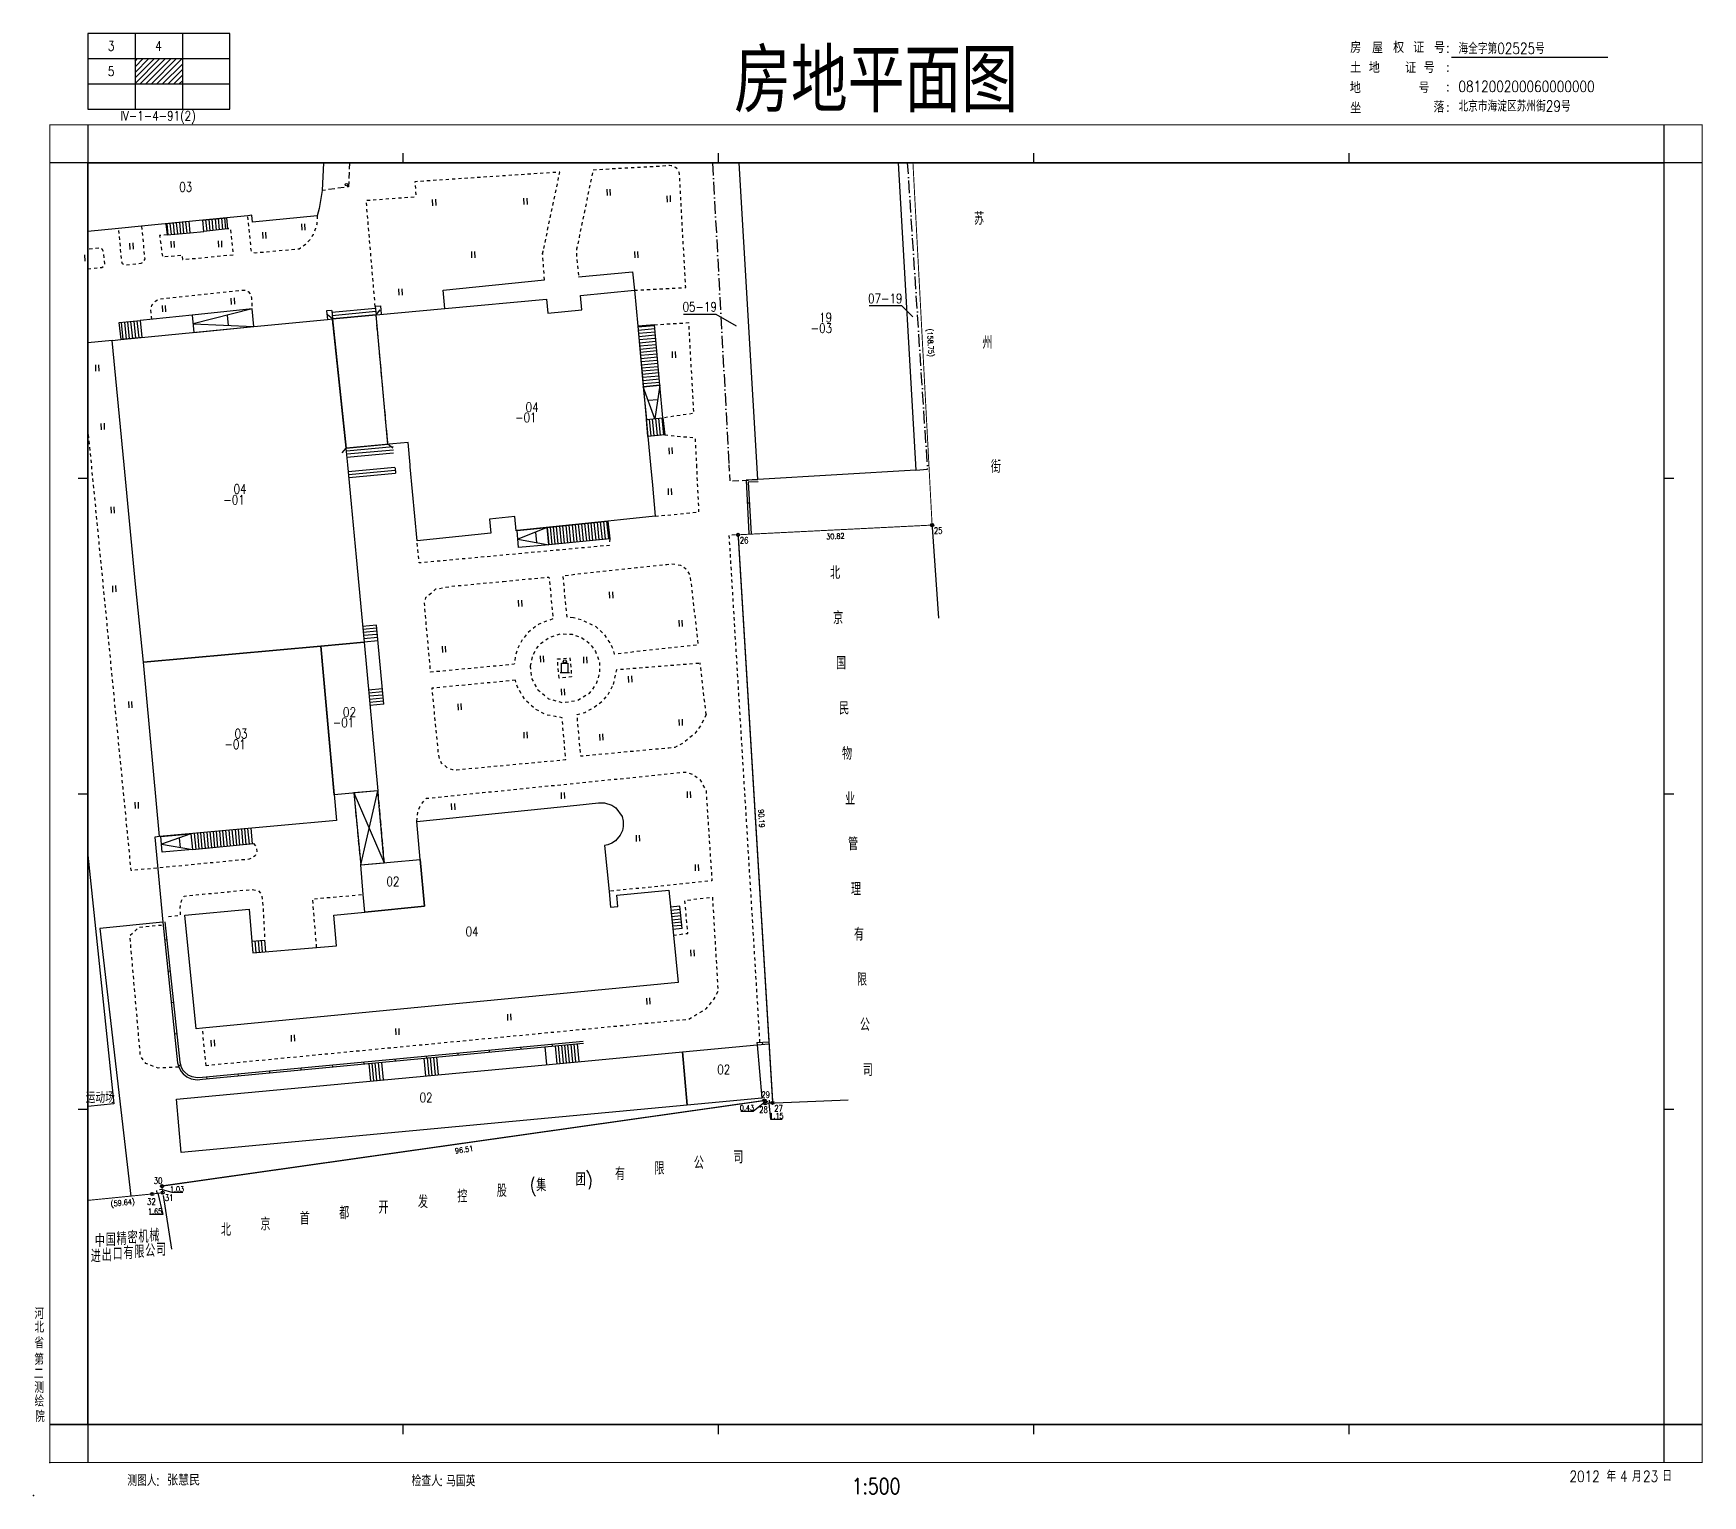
# Model space of a CAD drawing. Extents: x -9390 to -4743, y 24196 to 25839.
# Drawn here: x -7257 to -6727, y 24213 to 24677 of the extents above; entities that cross this region are included whole.
import ezdxf
from ezdxf.enums import TextEntityAlignment as Align

# ---------------------------------------------------------------- set-up
doc = ezdxf.new("R2010")
doc.units = 0
doc.header["$MEASUREMENT"] = 0
for name, pattern in [('X5', [3, 2, -1]), ('X6', [2, 1, -1]), ('X87', [7, 5, -2]), ('X94', [6, 4, -1, 0, -1])]:
    doc.linetypes.add(name, pattern=pattern)
doc.layers.get('0').update_dxf_attribs({"linetype": 'CONTINUOUS'})
for name, color, linetype in [('BOUND', 7, 'CONTINUOUS'), ('DLDW', 14, 'CONTINUOUS'), ('DLSS', 5, 'CONTINUOUS'), ('JMD', 6, 'CONTINUOUS'), ('JZD', 1, 'CONTINUOUS'), ('TK', 7, 'CONTINUOUS'), ('YZH', 2, 'CONTINUOUS'), ('ZBTZ', 5, 'CONTINUOUS'), ('飘楼', 20, 'CONTINUOUS')]:
    doc.layers.add(name, color=color, linetype=linetype)
doc.styles.add('1', font='romand.shx', dxfattribs={"width": 0.8, "bigfont": 'hzfs.shx'})
doc.styles.add('HZ', font='rs', dxfattribs={"width": 0.8, "bigfont": 'hztxt'})
doc.styles.add('KHZ', font='rd.shx', dxfattribs={"width": 0.8, "bigfont": 'khz.shx'})
doc.linetypes.add('X19', pattern='A,4.5,[145,symbolx.shx,S=1,R=0,X=0,Y=1],4.5,-0.5,[146,symbolx.shx,S=1,R=0,X=0,Y=0],-0.5', length=10)
doc.linetypes.add('X23', pattern='A,8,-1,[148,symbolx.shx,S=1,R=0,X=0,Y=0],-1', length=10)
doc.linetypes.add('X72', pattern='A,5,[150,symbolx.shx,S=1,R=0,X=0,Y=0],5', length=10)
doc.linetypes.add('X73', pattern='A,5,[150,symbolx.shx,S=1,R=0,X=0,Y=0.5],5', length=10)

msp = doc.modelspace()

# ---------------------------------------------------------------- texts
at = {"color": 7, "linetype": 'CONTINUOUS', "style": 'HZ', "width": 0.8}
for s, height, p in [('海全字第02525号', 3.5, (-6804.77, 24670)), ('081200200060000000', 3.5, (-6804.77, 24657.94)), ('北京市海淀区苏州街29号', 3.5, (-6804.77, 24651.73)), ('IV-1-4-91(2)', 3, (-7229.12, 24648.86))]:
    msp.add_text(s, height=height, dxfattribs=at).set_placement(p)
at = {"layer": 'DLDW', "linetype": 'CONTINUOUS', "style": 'HZ', "width": 0.8}
msp.add_text('运动场', height=3.5, dxfattribs=at).set_placement((-7235.52, 24339.35), align=Align.MIDDLE)
at = {"layer": 'JMD', "linetype": 'CONTINUOUS', "style": 'HZ', "width": 0.8}
for s, p in [('03', (-7206.34, 24626.3)), ('04', (-7096.48, 24556.51)), ('-01', (-7097.15, 24553.27)), ('04', (-7189.1, 24530.57)), ('-01', (-7189.69, 24527.13)), ('-01', (-7154.98, 24456.59)), ('02', (-7154.41, 24459.84)), ('03', (-7188.82, 24453.02)), ('-01', (-7189.34, 24449.65)), ('02', (-7140.65, 24406.17)), ('04', (-7115.52, 24390.31)), ('02', (-7035.71, 24346.58)), ('02', (-7130.13, 24337.69))]:
    msp.add_text(s, height=3, dxfattribs=at).set_placement(p, align=Align.RIGHT)
for s, p in [('05-19', (-7050.84, 24588.33)), ('07-19', (-6992.01, 24590.99)), ('19', (-7007.54, 24584.95)), ('-03', (-7010.2, 24581.57))]:
    msp.add_text(s, height=3, dxfattribs=at).set_placement(p)
at = {"layer": 'JZD', "color": 0, "linetype": 'CONTINUOUS', "style": 'HZ', "width": 0.8}
for s, p in [('苏', (-6958.4, 24615.8)), ('州', (-6955.72, 24576.5)), ('街', (-6953.04, 24537.2)), ('北', (-7004.04, 24503.56)), ('京', (-7003.09, 24489.24)), ('国', (-7002.15, 24474.91)), ('民', (-7001.2, 24460.58)), ('物', (-7000.26, 24446.25)), ('业', (-6999.31, 24431.92)), ('管', (-6998.37, 24417.6)), ('理', (-6997.43, 24403.27)), ('有', (-6996.48, 24388.94)), ('限', (-6995.54, 24374.61)), ('公', (-6994.59, 24360.28)), ('司', (-6993.65, 24345.96)), ('公', (-7047.26, 24316.52)), ('司', (-7034.76, 24318.29)), ('团', (-7084.76, 24311.22)), ('有', (-7072.26, 24312.99)), ('限', (-7059.76, 24314.76)), ('控', (-7122.25, 24305.92)), ('股', (-7109.75, 24307.69)), ('集', (-7097.25, 24309.45)), ('都', (-7159.75, 24300.62)), ('开', (-7147.25, 24302.38)), ('发', (-7134.75, 24304.15)), ('北', (-7197.24, 24295.31)), ('京', (-7184.74, 24297.08)), ('首', (-7172.24, 24298.85)), ('中', (-7237.24, 24291.78)), ('国', (-7233.78, 24292.12)), ('精', (-7230.33, 24292.47)), ('密', (-7226.87, 24292.81)), ('机', (-7223.42, 24293.16)), ('械', (-7219.97, 24293.5)), ('进', (-7238.51, 24286.95)), ('出', (-7235.06, 24287.3)), ('口', (-7231.6, 24287.64)), ('有', (-7228.15, 24287.99)), ('限', (-7224.7, 24288.33)), ('公', (-7221.24, 24288.68)), ('司', (-7217.79, 24289.02))]:
    msp.add_text(s, height=4, dxfattribs=at).set_placement(p)
at = {"layer": 'JZD', "color": 7, "linetype": 'CONTINUOUS', "style": 'HZ', "width": 0.8}
for s, rotation, p in [('(158.75)', 273.0309, (-6972.31, 24578.45)), ('30.82', 2.8656, (-7002.38, 24517.1)), ('90.19', 273.4796, (-7025.79, 24427.66)), ('96.51', 8.0791, (-7120.12, 24322.66)), ('(59.64)', 5.7073, (-7228.37, 24305.74))]:
    msp.add_text(s, height=1.7, rotation=rotation, dxfattribs=at).set_placement(p, align=Align.MIDDLE)
at = {"layer": 'JZD', "linetype": 'CONTINUOUS', "style": 'HZ', "width": 0.8}
for s, p in [('26', (-7031.32, 24515.83)), ('25', (-6969.76, 24518.9)), ('29', (-7024.49, 24340.11)), ('27', (-7020.37, 24335.78)), ('28', (-7025.16, 24335.35)), ('30', (-7217.18, 24312.81)), ('32', (-7219.28, 24306.2)), ('31', (-7213.68, 24307.41))]:
    msp.add_text(s, height=2, dxfattribs=at).set_placement(p, align=Align.MIDDLE)
at = {"layer": 'JZD', "color": 7, "linetype": 'CONTINUOUS', "style": 'HZ', "width": 0.8}
for s, p in [('0.43', (-7030.41, 24335.93)), ('1.15', (-7021.06, 24333.37)), ('1.03', (-7211.18, 24310.17)), ('1.65', (-7218.15, 24303.11))]:
    msp.add_text(s, height=1.7, dxfattribs=at).set_placement(p, align=Align.MIDDLE)
at = {"layer": 'JZD', "color": 0, "linetype": 'CONTINUOUS', "style": 'HZ', "width": 0.8}
for s, rotation, p in [(')', 6.885, (-7081.18, 24311.35)), ('(', 5.049, (-7099.06, 24309.12))]:
    msp.add_text(s, height=4, rotation=rotation, dxfattribs=at).set_placement(p)
at = {"layer": 'TK', "linetype": 'CONTINUOUS'}
for s, height, style, width, p in [('3', 3, 'HZ', 0.8, (-7232.02, 24672.5)), ('4', 3, 'HZ', 0.8, (-7217.02, 24672.5)), ('房地平面图', 20, 'KHZ', 1.25, (-6989.47, 24662.5)), ('5', 3, 'HZ', 0.8, (-7232.02, 24664.5)), ('1:500', 5, 'HZ', 0.8, (-6989.47, 24216))]:
    msp.add_text(s, height=height, dxfattribs=dict(at, style=style, width=width)).set_placement(p, align=Align.MIDDLE)
at = {"layer": 'TK', "linetype": 'CONTINUOUS', "style": 'HZ'}
for s, p in [('房', (-6839.09, 24670.3)), ('屋', (-6832.17, 24670.22)), ('权', (-6825.48, 24670.33)), ('证', (-6819.13, 24670.33)), ('号', (-6812.53, 24670.3)), ('土 地   证 号', (-6839.09, 24663.94)), ('地       号', (-6839.2, 24657.56)), ('坐', (-6839.09, 24651.11)), ('落', (-6812.68, 24651.42)), ('张慧民', (-7214.33, 24216.2))]:
    msp.add_text(s, height=3.5, dxfattribs=at).set_placement(p)
at = {"layer": 'TK', "linetype": 'CONTINUOUS', "width": 0.8}
for s, height, style, p in [(':', 3, '1', (-6808.66, 24670.45)), (':', 3, '1', (-6808.66, 24664.36)), (':', 3, '1', (-6808.66, 24658.17)), (':', 3, '1', (-6808.66, 24651.68)), ('河', 3.5, 'HZ', (-7256.38, 24268.93)), ('北', 3.5, 'HZ', (-7256.38, 24264.66)), ('省', 3.5, 'HZ', (-7256.42, 24259.69)), ('第', 3.5, 'HZ', (-7256.43, 24254.44)), ('二', 3.5, 'HZ', (-7256.57, 24249.94)), ('测', 3.5, 'HZ', (-7256.41, 24245.55)), ('绘', 3.5, 'HZ', (-7256.37, 24241.2)), ('院', 3.5, 'HZ', (-7256.16, 24236.35)), ('测图人   ', 3.5, 'HZ', (-7226.91, 24216.07)), ('2012', 3.5, 'HZ', (-6769.55, 24217.32)), ('年', 3.5, 'HZ', (-6757.83, 24217.47)), ('4', 3.5, 'HZ', (-6753.51, 24217.4)), ('月', 3.5, 'HZ', (-6749.72, 24217.41)), ('23', 3.5, 'HZ', (-6746.23, 24217.36)), ('日', 3.5, 'HZ', (-6740.13, 24217.56)), (':', 3.5, '1', (-7217.82, 24216.19)), ('检查人', 3.5, 'HZ', (-7136.75, 24216)), (':', 3.5, '1', (-7127.99, 24216.08)), ('马国英', 3.5, 'HZ', (-7125.79, 24215.92))]:
    msp.add_text(s, height=height, dxfattribs=dict(at, style=style)).set_placement(p)
at = {"layer": 'TK', "color": 7, "linetype": 'CONTINUOUS', "style": 'HZ', "width": 0.8}
msp.add_text('1:500', height=5, dxfattribs=at).set_placement((-6989.47, 24216), align=Align.MIDDLE)

# ---------------------------------------------------------------- blocks, each defined once
blk = doc.blocks.new('GC520')
for p, q in [((-0.56, -1), (-0.56, 1)), ((0.44, -1), (0.44, 1))]:
    blk.add_line(p, q)
blk = doc.blocks.new('GC107')
for p, q in [((-1.5, 0), (1.5, 0)), ((-1, 3), (1, 3)), ((-1, 0), (-1, 3)), ((1, 3), (1, 0))]:
    blk.add_line(p, q)
blk.add_circle((0, 3.5), 0.5)
blk = doc.blocks.new('A$C66C8112C')
at = {"linetype": 'CONTINUOUS'}
for p, q in [((12.15, 424.15), (12.15, 0.15)), ((12.15, 424.15), (12.15, 0.15)), ((512.15, 0.15), (512.15, 424.15)), ((512.15, 0.15), (512.15, 424.15)), ((524.15, 412.15), (0.15, 412.15)), ((524.15, 412.15), (0.15, 412.15)), ((524.15, 12.15), (0.15, 12.15)), ((0.15, 12.15), (524.15, 12.15)), ((0.15, 12.15), (524.15, 12.15))]:
    blk.add_line(p, q, dxfattribs=at)
at = {"linetype": 'CONTINUOUS', "const_width": 0.3, "flags": 128}
blk.add_lwpolyline([(0.15, 0.15), (524.15, 0.15), (524.15, 424.15), (0.15, 424.15)], close=True, dxfattribs=at)
at = {"linetype": 'CONTINUOUS', "flags": 128}
for points in [[(112.15, 412.15), (112.15, 415.15)], [(212.15, 412.15), (212.15, 415.15)], [(312.15, 412.15), (312.15, 415.15)], [(412.15, 412.15), (412.15, 415.15)], [(9.15, 312.15), (12.15, 312.15)], [(512.15, 312.15), (515.15, 312.15)], [(9.15, 212.15), (12.15, 212.15)], [(512.15, 212.15), (515.15, 212.15)], [(9.15, 112.15), (12.15, 112.15)], [(512.15, 112.15), (515.15, 112.15)], [(112.15, 9.15), (112.15, 12.15)], [(212.15, 9.15), (212.15, 12.15)], [(312.15, 9.15), (312.15, 12.15)], [(412.15, 9.15), (412.15, 12.15)]]:
    blk.add_lwpolyline(points, dxfattribs=at)

# ---------------------------------------------------------------- linework, layer by layer
at = {"linetype": 'CONTINUOUS', "flags": 128}
for points in [[(-7024.73, 24337.8), (-7023.81, 24338.05)], [(-7023.4, 24338.32), (-7023.34, 24337.47)], [(-7215.87, 24310.03), (-7216.68, 24309.93)], [(-7217.43, 24308.77), (-7217.54, 24309.74)]]:
    msp.add_lwpolyline(points, dxfattribs=at)
at = {"layer": 'BOUND', "linetype": 'CONTINUOUS', "flags": 128}
for points in [[(-7195.19, 24614.5), (-7202.64, 24613.76), (-7202.99, 24617.31), (-7195.49, 24618.05)], [(-7214.32, 24612.6), (-7206.98, 24613.33), (-7207.33, 24616.88), (-7214.67, 24616.15)], [(-7229.47, 24584.83), (-7222.86, 24585.5), (-7222.33, 24580.08), (-7228.89, 24579.43)], [(-7144.27, 24546.27), (-7148.04, 24587.34), (-7161.86, 24586), (-7157.54, 24545.05)], [(-7065.06, 24583.7), (-7063.28, 24564.5), (-7058, 24564.99), (-7059.78, 24584.16)], [(-7056.49, 24549.21), (-7061.82, 24548.71), (-7062.32, 24554.13), (-7057.04, 24554.61)], [(-7073.91, 24516.31), (-7093.24, 24514.42), (-7093.75, 24519.88), (-7074.52, 24521.87)], [(-7155.11, 24435.74), (-7152.92, 24412.9), (-7145.51, 24413.56), (-7147.51, 24436.45)]]:
    msp.add_lwpolyline(points, close=True, dxfattribs=at)
at = {"layer": 'DLDW', "linetype": 'CONTINUOUS'}
for p, q in [((-7097.47, 24518.42), (-7097.17, 24515.14)), ((-7210.49, 24421.45), (-7210.17, 24418.48))]:
    msp.add_line(p, q, dxfattribs=at)
at = {"layer": 'DLDW', "linetype": 'CONTINUOUS', "flags": 128}
for points in [[(-7186.79, 24583.56), (-7187.35, 24589.18), (-7206.35, 24587.18), (-7205.81, 24581.69)], [(-7062.32, 24554.13), (-7057.04, 24554.61), (-7058, 24564.99), (-7063.28, 24564.5)], [(-7093.75, 24519.88), (-7093.24, 24514.42), (-7102.83, 24513.55), (-7103.29, 24518.9)], [(-7206.77, 24422.79), (-7206.24, 24417.84), (-7215.83, 24416.97), (-7216.29, 24421.92)]]:
    msp.add_lwpolyline(points, close=True, dxfattribs=at)
for points in [[(-7187.35, 24589.18), (-7206.08, 24584.44), (-7186.79, 24583.56)], [(-7195.25, 24587.18), (-7194.97, 24583.93)], [(-7058, 24564.99), (-7059.68, 24554.37), (-7063.28, 24564.5)], [(-7061.77, 24560.27), (-7058.72, 24560.45)], [(-7093.75, 24519.88), (-7103.06, 24516.22), (-7093.24, 24514.42)], [(-7206.77, 24422.79), (-7216.06, 24419.45), (-7206.24, 24417.84)], [(-7239.47, 24415.97), (-7231.22, 24337.18), (-7239.47, 24336.29)]]:
    msp.add_lwpolyline(points, dxfattribs=at)
at = {"layer": 'DLSS', "linetype": 'X6', "flags": 128}
for points in [[(-7066.11, 24595.1), (-7049.84, 24595.97), (-7051.79, 24631.37), (-7051.79, 24631.38), (-7051.83, 24631.88), (-7051.94, 24632.36), (-7052.13, 24632.83), (-7052.39, 24633.26), (-7052.7, 24633.64), (-7053.08, 24633.97), (-7053.5, 24634.24), (-7053.96, 24634.44), (-7054.44, 24634.57), (-7054.94, 24634.62), (-7055.44, 24634.59), (-7055.92, 24634.49), (-7079.24, 24633.18), (-7084.43, 24608.07), (-7084.49, 24606.5), (-7083.83, 24599.38)], [(-7094.62, 24598.36), (-7095.22, 24606.68), (-7095.01, 24607.53), (-7089.77, 24632.53), (-7135.72, 24629.48), (-7135.4, 24624.73)], [(-7148.31, 24589.93), (-7151.16, 24623.6), (-7135.4, 24624.73)], [(-7166.68, 24618.67), (-7166.68, 24618.56), (-7166.67, 24618.06), (-7166.69, 24617.56), (-7166.73, 24617.06), (-7166.79, 24616.56), (-7166.87, 24616.07), (-7166.98, 24615.58), (-7167.1, 24615.1), (-7167.24, 24614.62), (-7167.41, 24614.15), (-7167.59, 24613.68), (-7167.8, 24613.23), (-7168.02, 24612.78), (-7168.26, 24612.34), (-7168.52, 24611.91), (-7168.8, 24611.5), (-7169.09, 24611.1), (-7169.41, 24610.71), (-7169.74, 24610.33), (-7170.08, 24609.97), (-7170.44, 24609.62), (-7170.82, 24609.29), (-7171.2, 24608.97), (-7171.6, 24608.67), (-7172.02, 24608.39), (-7172.44, 24608.13), (-7186.31, 24606.86), (-7187.38, 24607.15), (-7187.65, 24607.88), (-7188.72, 24618.72)], [(-7222.44, 24615.38), (-7221.41, 24605.01), (-7221.73, 24604.29), (-7222.11, 24603.79), (-7222.68, 24603.57), (-7227.32, 24603.04), (-7228, 24603.19), (-7228.45, 24603.51), (-7228.65, 24604.11), (-7229.7, 24614.66)], [(-7214.32, 24612.6), (-7216.68, 24612.43), (-7215.8, 24605.67), (-7209.54, 24606.27), (-7209.4, 24604.81), (-7193.29, 24606.36), (-7194.09, 24614.6), (-7195.19, 24614.5)], [(-7239.47, 24601.88), (-7235.06, 24602.33), (-7234.3, 24602.71), (-7234.08, 24603.44), (-7234.43, 24607.15), (-7234.91, 24608.09), (-7235.72, 24608.46), (-7239.47, 24608.08)], [(-7095.22, 24606.68), (-7095.01, 24607.53)], [(-7219.12, 24585.88), (-7219.46, 24589.26), (-7219.14, 24590.2), (-7218.61, 24591.05), (-7217.91, 24591.76), (-7217.13, 24592.27), (-7190.5, 24595.12), (-7189.51, 24595.08), (-7188.61, 24594.66), (-7187.94, 24593.92), (-7187.6, 24592.99), (-7187.58, 24592.79), (-7187.35, 24589.18)], [(-7059.78, 24584.16), (-7048.96, 24584.81), (-7047.33, 24556.05), (-7057.04, 24554.61)], [(-7186.91, 24419.73), (-7185.95, 24418.42), (-7185.81, 24417.13), (-7186.4, 24415.75), (-7188.33, 24414.71), (-7225.71, 24411.13), (-7226.91, 24423.41), (-7228.28, 24437.44), (-7229.73, 24452.31), (-7231.29, 24468.26), (-7232.92, 24484.98), (-7234.58, 24501.97), (-7236.07, 24517.17), (-7237.7, 24533.95), (-7238.27, 24539.71), (-7239.47, 24552.12)], [(-7056.49, 24549.21), (-7046.87, 24548.34), (-7046.45, 24539.71)], [(-7046.45, 24539.71), (-7045.73, 24524.85)], [(-7059.48, 24523.43), (-7045.73, 24524.85)], [(-7026.28, 24356.66), (-7026.59, 24361.79), (-7027.11, 24370.33), (-7027.66, 24379.46), (-7028.25, 24389.16), (-7028.86, 24399.17), (-7029.49, 24409.51), (-7030.13, 24420.1), (-7030.8, 24431.22), (-7031.5, 24442.72), (-7032.18, 24453.96), (-7032.74, 24463.13), (-7033.22, 24470.98), (-7033.63, 24477.83), (-7034, 24483.78), (-7034.4, 24490.41), (-7034.84, 24497.73), (-7035.31, 24505.48), (-7035.82, 24513.91), (-7036.04, 24517.51), (-7033.97, 24517.63)], [(-7073.91, 24516.31), (-7074.06, 24514.2), (-7106.75, 24511.19), (-7134.41, 24508.63), (-7135.03, 24515.61)], [(-7085.45, 24491.28), (-7087.41, 24491.4), (-7088.76, 24504.63), (-7065.47, 24507.16), (-7055.87, 24508.19), (-7054.21, 24508.38), (-7051.54, 24507.99), (-7049.91, 24506.93), (-7048.51, 24504.7), (-7048.01, 24501.13), (-7047.31, 24494.88), (-7045.93, 24482.64), (-7072.4, 24479.75), (-7073.13, 24481.92), (-7073.83, 24483.35), (-7075.71, 24486.05), (-7078.26, 24488.41), (-7082.36, 24490.37), (-7085.45, 24491.28)], [(-7107.7, 24502.8), (-7093.21, 24504.18), (-7091.87, 24490.95), (-7094.29, 24490.03), (-7096.43, 24489.23), (-7099.89, 24486.53), (-7101.69, 24484.28), (-7103.17, 24481.43), (-7103.86, 24479.15), (-7104.22, 24476.51), (-7130.73, 24474.01), (-7132.14, 24489.47), (-7132.41, 24492.52), (-7132.67, 24495.89), (-7132.22, 24497.73), (-7129.07, 24500.39), (-7124.35, 24501.22), (-7117.06, 24501.91), (-7107.7, 24502.8)], [(-7099.08, 24475.92), (-7098.4, 24479.11), (-7097.38, 24481.17), (-7095.92, 24483.01), (-7093.15, 24485.05), (-7089.58, 24486.18), (-7085.8, 24486.05), (-7082.86, 24484.98), (-7080.48, 24483.26), (-7078.43, 24480.6), (-7077.23, 24477.27), (-7077.15, 24473.76), (-7078.27, 24470.23), (-7080.58, 24467.17), (-7084.21, 24464.94), (-7088.9, 24464.27), (-7093.21, 24465.51), (-7096.58, 24468.25), (-7098.62, 24472.05), (-7099.08, 24475.92)], [(-7090, 24472.17), (-7090.52, 24478.22), (-7086.54, 24478.54), (-7086.03, 24472.49), (-7090, 24472.17)], [(-7072.77, 24470.12), (-7071.71, 24474.85), (-7045.26, 24476.94)], [(-7043.35, 24460.58), (-7045.26, 24476.94)], [(-7103.87, 24471.44), (-7130.38, 24468.94), (-7129.38, 24458.7), (-7128.73, 24452.06), (-7128.38, 24448.39), (-7127.98, 24446.41), (-7127.38, 24445.32), (-7125.34, 24443.62), (-7123.83, 24443.13), (-7122.49, 24443.08), (-7118.69, 24443.44), (-7087.89, 24446.31), (-7089.03, 24459.56), (-7091.16, 24459.95), (-7094.05, 24460.47), (-7097.76, 24462.42), (-7100.76, 24465.21), (-7103.21, 24469.35), (-7103.87, 24471.44)], [(-7043.35, 24460.58), (-7045.16, 24456.96), (-7047.08, 24454.49), (-7050.43, 24451.67), (-7053.27, 24450.15), (-7055.18, 24449.97), (-7062.04, 24449.33), (-7070.43, 24448.54), (-7083.13, 24447.35), (-7084.28, 24460.59), (-7081.88, 24461.26), (-7079.12, 24462.76), (-7076.03, 24465.06), (-7074.35, 24467.12), (-7072.77, 24470.12)], [(-7135.13, 24426.7), (-7134.8, 24429.72), (-7134.17, 24431.32), (-7133.44, 24432.52), (-7132.06, 24434.04), (-7114.23, 24435.85), (-7092.63, 24438.03), (-7068.76, 24440.44), (-7049.7, 24442.37), (-7047.64, 24441.65), (-7045.51, 24440.13), (-7043.41, 24436.71), (-7043.06, 24431.41), (-7041.53, 24407.86), (-7074.15, 24404.53)], [(-7213.89, 24396.6), (-7210.05, 24396.91), (-7210.19, 24399.34), (-7209.7, 24401.58), (-7208.94, 24403.06), (-7202.97, 24403.64), (-7194.77, 24404.43), (-7187.3, 24405.16), (-7185.38, 24404.69), (-7184.38, 24403.63), (-7183.9, 24400.04), (-7183.37, 24389.07)], [(-7053.75, 24390.69), (-7049.16, 24391.21), (-7050.12, 24401.66), (-7041.38, 24402.76), (-7040.6, 24389.8), (-7040.07, 24380.97), (-7039.59, 24372.85), (-7040.89, 24370.48), (-7043.44, 24367.28), (-7046.94, 24365.11), (-7048.82, 24363.95), (-7070.43, 24361.87), (-7096.35, 24359.39), (-7126.6, 24356.49), (-7201.96, 24349.27)], [(-7166.88, 24386.76), (-7168.16, 24402.15), (-7152.11, 24403.54)], [(-7210.7, 24348.8), (-7217.18, 24348.54), (-7221.11, 24350), (-7222.78, 24352.44), (-7223.69, 24362.89), (-7226.11, 24390.56), (-7223.19, 24393.21), (-7215.88, 24393.89)], [(-7201.96, 24349.27), (-7203.11, 24361.15)]]:
    msp.add_lwpolyline(points, dxfattribs=at)
at = {"layer": 'JMD', "linetype": 'CONTINUOUS'}
for points in [[(-7164.69, 24635.5), (-7165.13, 24626.72), (-7166.13, 24621.05), (-7166.68, 24618.67), (-7187.24, 24616.63), (-7187.46, 24618.84), (-7188.72, 24618.72), (-7194.34, 24618.16), (-7217.16, 24615.91), (-7222.44, 24615.38), (-7229.7, 24614.66), (-7239.47, 24613.7)], [(-6982.48, 24635.5), (-6976.9, 24538.1), (-7026.93, 24535.1), (-7032.9, 24635.5)]]:
    msp.add_lwpolyline(points, dxfattribs=at)
for points in [[(-7060.99, 24539.71), (-7060.39, 24533.26), (-7059.48, 24523.43), (-7070.56, 24522.28), (-7074.52, 24521.87), (-7103.29, 24518.9), (-7103.61, 24518.86), (-7104.07, 24523.32), (-7112.06, 24522.5), (-7111.6, 24518.04), (-7135.03, 24515.61), (-7137.2, 24539.11), (-7137.26, 24539.71), (-7137.91, 24546.85), (-7142.73, 24546.41), (-7157.54, 24545.05), (-7158.68, 24555.91), (-7161.86, 24586), (-7148.04, 24587.34), (-7126.23, 24589.35), (-7093.99, 24592.31), (-7093.58, 24587.87), (-7082.83, 24588.86), (-7083.25, 24593.42), (-7066.11, 24595.1), (-7065.06, 24583.7), (-7061.82, 24548.71)], [(-7157.11, 24539.71), (-7155.9, 24527.36), (-7154.35, 24510.49), (-7151.86, 24483.56), (-7165.58, 24482.29), (-7221.79, 24477.17), (-7224.37, 24501.88), (-7227.98, 24539.71), (-7231.73, 24579.15), (-7228.95, 24579.43), (-7186.79, 24583.56), (-7163.46, 24585.84), (-7161.86, 24586), (-7158.68, 24555.91), (-7157.54, 24545.05), (-7157.63, 24545.04)], [(-7221.79, 24477.17), (-7165.58, 24482.29), (-7160.55, 24427), (-7216.76, 24421.88)], [(-7165.58, 24482.29), (-7151.86, 24483.56), (-7147.51, 24436.45), (-7161.29, 24435.16)], [(-7208.71, 24397.04), (-7188.32, 24398.88), (-7187.43, 24388.66), (-7187.12, 24385.08), (-7166.88, 24386.76), (-7160.57, 24387.29), (-7161.47, 24397.02), (-7151.63, 24397.98), (-7132.63, 24399.84), (-7134.01, 24414.59), (-7135.13, 24426.7), (-7084.33, 24431.88), (-7077.53, 24432.58), (-7075.61, 24432.61), (-7073.3, 24431.91), (-7072.01, 24431.05), (-7070.04, 24428.25), (-7069.67, 24426.76), (-7069.65, 24425.11), (-7069.91, 24423.86), (-7070.61, 24422.3), (-7072.1, 24420.6), (-7073.31, 24419.81), (-7074.57, 24419.32), (-7075.64, 24419.05), (-7074.15, 24404.53), (-7073.64, 24399.51), (-7071.32, 24399.73), (-7071.65, 24403.32), (-7055.16, 24404.88), (-7053.75, 24390.69), (-7052.26, 24375.66), (-7203.11, 24361.15), (-7205.13, 24360.96)], [(-7152.92, 24412.9), (-7134.01, 24414.59), (-7132.63, 24399.84), (-7151.63, 24397.98), (-7152.11, 24403.54)], [(-7211.35, 24338.63), (-7081.79, 24350.74), (-7050.81, 24353.63), (-7049.35, 24336.74), (-7209.89, 24321.74)], [(-7050.81, 24353.63), (-7027.18, 24355.9), (-7025.72, 24339.01), (-7049.35, 24336.74)]]:
    msp.add_lwpolyline(points, close=True, dxfattribs=at)
at = {"layer": 'JZD', "linetype": 'X87', "const_width": 0.3, "flags": 128}
for points in [[(-6977.77, 24635.5), (-6971.72, 24521.14)], [(-6977.77, 24635.5), (-6971.72, 24521.14)], [(-6972.19, 24520.62), (-7032.76, 24517.59)], [(-7219.49, 24308.57), (-7239.47, 24306.58)]]:
    msp.add_lwpolyline(points, dxfattribs=at)
at = {"layer": 'JZD', "linetype": 'CONTINUOUS', "flags": 128}
for points in [[(-7050.55, 24587.52), (-7040.23, 24587.52), (-7033.81, 24583.85)], [(-6991.7, 24590.23), (-6981.4, 24590.23), (-6977.85, 24586.68)], [(-7033.23, 24517.06), (-7022.34, 24338.01)], [(-6971.65, 24519.98), (-6969.68, 24491.11)], [(-7032.38, 24334.87), (-7028.49, 24334.87), (-7024.73, 24337.81)], [(-7023.46, 24337.43), (-7022.92, 24332.32), (-7019.24, 24332.32)], [(-7021.45, 24337.51), (-6998.34, 24338.48)], [(-7215.86, 24310.02), (-7212.79, 24309.14), (-7209.37, 24309.14)], [(-7217.2, 24308.82), (-7215.71, 24302.09), (-7219.93, 24302.09)], [(-7215.52, 24308.14), (-7212.92, 24291.15)]]:
    msp.add_lwpolyline(points, dxfattribs=at)
at = {"layer": 'JZD', "linetype": 'X73', "const_width": 0.3, "flags": 128}
msp.add_lwpolyline([(-7033.23, 24517.06), (-7022.34, 24338.01)], dxfattribs=at)
at = {"layer": 'JZD', "linetype": 'CONTINUOUS', "const_width": 0.3, "flags": 128}
for points in [[(-7033.23, 24517.06), (-7022.34, 24338.01)], [(-7025.34, 24338.13), (-7215.46, 24311.15)], [(-7024.74, 24337.86), (-7024.7, 24337.72)], [(-7022.81, 24337.48), (-7024.1, 24337.41)], [(-7215.9, 24310.58), (-7215.78, 24309.52)], [(-7216.22, 24308.96), (-7218.5, 24308.68)]]:
    msp.add_lwpolyline(points, dxfattribs=at)
at = {"layer": 'JZD', "linetype": 'X73', "flags": 128}
msp.add_lwpolyline([(-7033.23, 24517.06), (-7022.34, 24338.01)], dxfattribs=at)
at = {"layer": 'JZD', "linetype": 'X72', "flags": 128}
msp.add_lwpolyline([(-7025.34, 24338.13), (-7215.46, 24311.15)], dxfattribs=at)
at = {"layer": 'JZD', "linetype": 'CONTINUOUS'}
for centre, radius in [((-7033.26, 24517.56), 0.5), ((-7033.26, 24517.56), 0.5), ((-7033.26, 24517.56), 0.5), ((-7033.26, 24517.56), 0.5), ((-7033.26, 24517.56), 0.5), ((-7033.26, 24517.56), 0.5), ((-7033.26, 24517.56), 0.5), ((-7033.26, 24517.56), 0.5), ((-7033.26, 24517.56), 0.5), ((-6971.69, 24520.64), 0.5), ((-6971.69, 24520.64), 0.5), ((-6971.69, 24520.64), 0.5), ((-6971.69, 24520.64), 0.5), ((-6971.69, 24520.64), 0.5), ((-6971.69, 24520.64), 0.4), ((-6971.69, 24520.64), 0.4), ((-6971.69, 24520.64), 0.4), ((-7024.84, 24338.2), 0.5), ((-7024.84, 24338.2), 0.5), ((-7024.84, 24338.2), 0.5), ((-7024.84, 24338.2), 0.5), ((-7024.84, 24338.2), 0.5), ((-7024.84, 24338.2), 0.5), ((-7024.84, 24338.2), 0.5), ((-7024.6, 24337.38), 0.5), ((-7024.6, 24337.38), 0.5), ((-7024.6, 24337.38), 0.5), ((-7024.6, 24337.38), 0.5), ((-7024.6, 24337.38), 0.5), ((-7024.6, 24337.38), 0.5), ((-7024.6, 24337.38), 0.5), ((-7022.31, 24337.51), 0.5), ((-7022.31, 24337.51), 0.5), ((-7022.31, 24337.51), 0.5), ((-7022.31, 24337.51), 0.5), ((-7022.31, 24337.51), 0.5), ((-7022.31, 24337.51), 0.5), ((-7022.31, 24337.51), 0.5), ((-7022.31, 24337.51), 0.5), ((-7022.31, 24337.51), 0.5), ((-7022.31, 24337.51), 0.5), ((-7022.31, 24337.51), 0.5), ((-7215.95, 24311.08), 0.5), ((-7215.95, 24311.08), 0.5), ((-7215.95, 24311.08), 0.5), ((-7215.95, 24311.08), 0.5), ((-7215.95, 24311.08), 0.5), ((-7215.95, 24311.08), 0.5), ((-7215.95, 24311.08), 0.5), ((-7219, 24308.62), 0.5), ((-7219, 24308.62), 0.5), ((-7219, 24308.62), 0.5), ((-7219, 24308.62), 0.5), ((-7219, 24308.62), 0.5), ((-7219, 24308.62), 0.5), ((-7219, 24308.62), 0.5), ((-7219, 24308.62), 0.5), ((-7219, 24308.62), 0.5), ((-7219, 24308.62), 0.5), ((-7219, 24308.62), 0.5), ((-7215.72, 24309.02), 0.5), ((-7215.72, 24309.02), 0.5), ((-7215.72, 24309.02), 0.5), ((-7215.72, 24309.02), 0.5), ((-7215.72, 24309.02), 0.5), ((-7215.72, 24309.02), 0.5), ((-7215.72, 24309.02), 0.5)]:
    msp.add_circle(centre, radius, dxfattribs=at)
for p in [(-7033.26, 24517.56), (-7033.26, 24517.56), (-6971.69, 24520.64), (-6971.69, 24520.64), (-6971.69, 24520.64), (-7024.84, 24338.2), (-7024.84, 24338.2), (-7024.84, 24338.2), (-7024.84, 24338.2), (-7024.84, 24338.2), (-7024.84, 24338.2), (-7024.84, 24338.2), (-7024.84, 24338.2), (-7024.84, 24338.2), (-7024.84, 24338.2), (-7024.84, 24338.2), (-7024.84, 24338.2), (-7024.6, 24337.38), (-7024.6, 24337.38), (-7024.6, 24337.38), (-7024.6, 24337.38), (-7024.6, 24337.38), (-7024.6, 24337.38), (-7024.6, 24337.38), (-7024.6, 24337.38), (-7024.6, 24337.38), (-7024.6, 24337.38), (-7024.6, 24337.38), (-7024.6, 24337.38), (-7022.31, 24337.51), (-7022.31, 24337.51), (-7022.31, 24337.51), (-7022.31, 24337.51), (-7022.31, 24337.51), (-7022.31, 24337.51), (-7022.31, 24337.51), (-7022.31, 24337.51), (-7022.31, 24337.51), (-7022.31, 24337.51), (-7022.31, 24337.51), (-7022.31, 24337.51), (-7022.31, 24337.51), (-7022.31, 24337.51), (-7215.95, 24311.08), (-7215.95, 24311.08), (-7215.95, 24311.08), (-7215.95, 24311.08), (-7215.95, 24311.08), (-7215.95, 24311.08), (-7215.95, 24311.08), (-7215.95, 24311.08), (-7215.95, 24311.08), (-7215.95, 24311.08), (-7215.95, 24311.08), (-7215.95, 24311.08), (-7219, 24308.62), (-7219, 24308.62), (-7219, 24308.62), (-7219, 24308.62), (-7219, 24308.62), (-7219, 24308.62), (-7219, 24308.62), (-7219, 24308.62), (-7219, 24308.62), (-7219, 24308.62), (-7219, 24308.62), (-7219, 24308.62), (-7215.72, 24309.02), (-7215.72, 24309.02), (-7215.72, 24309.02), (-7215.72, 24309.02), (-7215.72, 24309.02), (-7215.72, 24309.02), (-7215.72, 24309.02), (-7215.72, 24309.02), (-7215.72, 24309.02), (-7215.72, 24309.02), (-7215.72, 24309.02), (-7215.72, 24309.02)]:
    msp.add_point(p, dxfattribs=at)
at = {"layer": 'TK', "linetype": 'CONTINUOUS'}
for p, q in [((-7224.47, 24676.5), (-7224.47, 24652.5)), ((-7209.47, 24676.5), (-7209.47, 24652.5)), ((-7239.47, 24668.5), (-7194.47, 24668.5)), ((-7224.47, 24660.62), (-7216.6, 24668.5)), ((-7224.47, 24662.39), (-7218.36, 24668.5)), ((-7224.47, 24664.16), (-7220.13, 24668.5)), ((-7224.47, 24665.93), (-7221.9, 24668.5)), ((-7224.47, 24667.7), (-7223.67, 24668.5)), ((-7222.83, 24660.5), (-7214.83, 24668.5)), ((-7221.06, 24660.5), (-7213.06, 24668.5)), ((-7219.29, 24660.5), (-7211.29, 24668.5)), ((-7217.52, 24660.5), (-7209.52, 24668.5)), ((-7215.76, 24660.5), (-7209.47, 24666.79)), ((-7213.99, 24660.5), (-7209.47, 24665.02)), ((-6806.99, 24669), (-6757.35, 24669)), ((-7239.47, 24660.5), (-7194.47, 24660.5)), ((-7212.22, 24660.5), (-7209.47, 24663.25)), ((-7210.45, 24660.5), (-7209.47, 24661.48)), ((-7239.47, 24635.5), (-6739.47, 24635.5)), ((-7239.47, 24235.5), (-7239.47, 24635.5)), ((-6739.47, 24235.5), (-6739.47, 24635.5)), ((-7239.47, 24235.5), (-6739.47, 24235.5))]:
    msp.add_line(p, q, dxfattribs=at)
at = {"layer": 'TK', "linetype": 'CONTINUOUS', "flags": 128}
msp.add_lwpolyline([(-7239.47, 24652.5), (-7194.47, 24652.5), (-7194.47, 24676.5), (-7239.47, 24676.5)], close=True, dxfattribs=at)
at = {"layer": 'TK', "linetype": 'CONTINUOUS'}
for p in [(-7251.47, 24223.5), (-7256.72, 24213)]:
    msp.add_point(p, dxfattribs=at)
at = {"layer": 'YZH', "linetype": 'CONTINUOUS'}
for p, q in [((-7201.65, 24613.86), (-7201.99, 24617.41)), ((-7200.65, 24613.96), (-7200.99, 24617.5)), ((-7199.66, 24614.05), (-7199.99, 24617.6)), ((-7198.66, 24614.15), (-7198.98, 24617.7)), ((-7197.67, 24614.25), (-7197.98, 24617.8)), ((-7196.67, 24614.35), (-7196.98, 24617.9)), ((-7195.68, 24614.45), (-7195.98, 24618)), ((-7213.95, 24612.64), (-7214.29, 24616.19)), ((-7212.95, 24612.74), (-7213.3, 24616.29)), ((-7211.95, 24612.84), (-7212.3, 24616.39)), ((-7210.96, 24612.94), (-7211.31, 24616.48)), ((-7209.96, 24613.03), (-7210.31, 24616.58)), ((-7208.97, 24613.13), (-7209.32, 24616.68)), ((-7207.97, 24613.23), (-7208.32, 24616.78)), ((-7224.86, 24585.3), (-7224.32, 24579.88)), ((-7223.86, 24585.4), (-7223.32, 24579.98)), ((-7228.87, 24584.89), (-7228.3, 24579.49)), ((-7227.87, 24584.99), (-7227.31, 24579.59)), ((-7226.87, 24585.09), (-7226.31, 24579.69)), ((-7225.87, 24585.2), (-7225.31, 24579.78)), ((-7065.03, 24583.44), (-7059.75, 24583.91)), ((-7064.94, 24582.45), (-7059.66, 24582.91)), ((-7064.85, 24581.45), (-7059.57, 24581.92)), ((-7064.75, 24580.45), (-7059.47, 24580.92)), ((-7064.66, 24579.45), (-7059.38, 24579.92)), ((-7064.57, 24578.46), (-7059.29, 24578.93)), ((-7064.48, 24577.46), (-7059.2, 24577.93)), ((-7064.39, 24576.46), (-7059.11, 24576.94)), ((-7064.29, 24575.47), (-7059.01, 24575.94)), ((-7064.2, 24574.47), (-7058.92, 24574.95)), ((-7064.11, 24573.47), (-7058.83, 24573.95)), ((-7064.02, 24572.48), (-7058.74, 24572.95)), ((-7063.92, 24571.48), (-7058.65, 24571.96)), ((-7063.83, 24570.48), (-7058.55, 24570.96)), ((-7063.74, 24569.49), (-7058.46, 24569.97)), ((-7063.65, 24568.49), (-7058.37, 24568.97)), ((-7063.55, 24567.49), (-7058.28, 24567.98)), ((-7063.46, 24566.49), (-7058.19, 24566.98)), ((-7063.37, 24565.5), (-7058.09, 24565.98)), ((-7060.81, 24548.81), (-7061.32, 24554.22)), ((-7059.81, 24548.9), (-7060.33, 24554.31)), ((-7058.8, 24548.99), (-7059.33, 24554.4)), ((-7057.8, 24549.08), (-7058.34, 24554.49)), ((-7056.79, 24549.18), (-7057.34, 24554.59)), ((-7075.24, 24516.18), (-7075.85, 24521.74)), ((-7074.24, 24516.28), (-7074.85, 24521.84)), ((-7092.24, 24514.52), (-7092.76, 24519.99)), ((-7091.24, 24514.62), (-7091.76, 24520.09)), ((-7090.24, 24514.72), (-7090.77, 24520.19)), ((-7089.24, 24514.81), (-7089.77, 24520.29)), ((-7088.24, 24514.91), (-7088.78, 24520.4)), ((-7087.24, 24515.01), (-7087.78, 24520.5)), ((-7086.24, 24515.11), (-7086.79, 24520.6)), ((-7085.24, 24515.21), (-7085.79, 24520.71)), ((-7084.24, 24515.3), (-7084.8, 24520.81)), ((-7083.24, 24515.4), (-7083.8, 24520.91)), ((-7082.24, 24515.5), (-7082.81, 24521.01)), ((-7081.24, 24515.6), (-7081.81, 24521.12)), ((-7080.24, 24515.69), (-7080.82, 24521.22)), ((-7079.24, 24515.79), (-7079.83, 24521.32)), ((-7078.24, 24515.89), (-7078.83, 24521.43)), ((-7077.24, 24515.99), (-7077.84, 24521.53)), ((-7076.24, 24516.08), (-7076.84, 24521.63)), ((-7155.11, 24435.74), (-7145.51, 24413.56)), ((-7152.92, 24412.9), (-7147.51, 24436.45))]:
    msp.add_line(p, q, dxfattribs=at)
at = {"layer": 'YZH', "linetype": 'X5'}
for p, q in [((-7161.86, 24586), (-7163.39, 24587.28)), ((-7157.54, 24545.05), (-7161.86, 24586)), ((-7148.04, 24587.34), (-7146.76, 24588.88)), ((-7144.27, 24546.27), (-7148.04, 24587.34)), ((-7158.82, 24543.51), (-7157.54, 24545.05)), ((-7142.73, 24544.99), (-7144.27, 24546.27)), ((-7155.11, 24435.74), (-7152.92, 24412.9)), ((-7147.51, 24436.45), (-7145.51, 24413.56))]:
    msp.add_line(p, q, dxfattribs=at)
at = {"layer": 'YZH', "linetype": 'X5', "flags": 128}
for points in [[(-7156.5, 24635.5), (-7156.53, 24633.4), (-7156.81, 24627.89), (-7165.13, 24626.72)], [(-7036.12, 24539.71), (-7035.84, 24534.61), (-7026.93, 24535.1)]]:
    msp.add_lwpolyline(points, dxfattribs=at)
at = {"layer": 'YZH', "linetype": 'CONTINUOUS', "flags": 128}
for points in [[(-7195.19, 24614.5), (-7202.64, 24613.76), (-7202.99, 24617.31), (-7195.49, 24618.05)], [(-7214.32, 24612.6), (-7206.98, 24613.33), (-7207.33, 24616.88), (-7214.67, 24616.15)], [(-7206.98, 24613.33), (-7202.64, 24613.76)], [(-7229.47, 24584.83), (-7222.86, 24585.5), (-7222.33, 24580.08), (-7228.89, 24579.43)], [(-7206.35, 24587.18), (-7222.86, 24585.5)], [(-7162.16, 24588.66), (-7163.72, 24588.51), (-7163.46, 24585.84)], [(-7162.11, 24588.66), (-7161.86, 24586)], [(-7148.22, 24589.33), (-7148.23, 24589.33), (-7162.05, 24587.99)], [(-7148.13, 24588.34), (-7148.14, 24588.34), (-7161.95, 24586.99)], [(-7148.28, 24590), (-7146.62, 24590.19), (-7146.37, 24587.5)], [(-7148.28, 24590), (-7148.04, 24587.34)], [(-7065.06, 24583.7), (-7063.28, 24564.5), (-7058, 24564.99), (-7059.78, 24584.16)], [(-7056.49, 24549.21), (-7061.82, 24548.71), (-7062.32, 24554.13), (-7057.04, 24554.61)], [(-7142.64, 24545.42), (-7157.45, 24544.08)], [(-7142.55, 24544.43), (-7157.36, 24543.09)], [(-7142.46, 24543.43), (-7157.26, 24542.09)], [(-7142.04, 24538.93), (-7156.85, 24537.56)], [(-7141.93, 24537.91), (-7156.75, 24536.54)], [(-7142.03, 24538.75), (-7141.83, 24537.11)], [(-7156.68, 24535.74), (-7141.83, 24537.11)], [(-7026.93, 24535.1), (-7030.71, 24534.89), (-7029.78, 24517.83)], [(-7026.89, 24534.4), (-7029.98, 24534.23), (-7029.08, 24517.86)], [(-7029.61, 24527.59), (-7030.31, 24527.55)], [(-7073.91, 24516.31), (-7093.24, 24514.42), (-7093.75, 24519.88), (-7074.52, 24521.87)], [(-7147.94, 24488.93), (-7152.32, 24488.52)], [(-7147.85, 24487.99), (-7152.23, 24487.59)], [(-7147.76, 24487), (-7152.14, 24486.59)], [(-7147.67, 24486), (-7152.05, 24485.6)], [(-7147.58, 24485.01), (-7151.96, 24484.6)], [(-7145.62, 24463.84), (-7147.94, 24488.93)], [(-7147.48, 24483.97), (-7151.86, 24483.56)], [(-7146.08, 24468.76), (-7150.46, 24468.36)], [(-7145.99, 24467.77), (-7150.37, 24467.36)], [(-7145.89, 24466.77), (-7150.28, 24466.37)], [(-7145.8, 24465.78), (-7150.18, 24465.37)], [(-7145.71, 24464.78), (-7150.09, 24464.38)], [(-7145.62, 24463.84), (-7150, 24463.43)], [(-7205.71, 24422.91), (-7205.25, 24417.94)], [(-7204.71, 24423), (-7204.25, 24418.03)], [(-7203.72, 24423.09), (-7203.25, 24418.12)], [(-7202.72, 24423.18), (-7202.26, 24418.21)], [(-7201.73, 24423.28), (-7201.26, 24418.31)], [(-7200.73, 24423.37), (-7200.27, 24418.4)], [(-7199.73, 24423.46), (-7199.27, 24418.49)], [(-7198.74, 24423.55), (-7198.28, 24418.58)], [(-7197.74, 24423.65), (-7197.28, 24418.68)], [(-7196.75, 24423.74), (-7196.29, 24418.77)], [(-7195.75, 24423.83), (-7195.29, 24418.86)], [(-7194.76, 24423.93), (-7194.29, 24418.95)], [(-7193.76, 24424.02), (-7193.3, 24419.05)], [(-7192.76, 24424.11), (-7192.3, 24419.14)], [(-7191.77, 24424.2), (-7191.31, 24419.23)], [(-7190.77, 24424.3), (-7190.31, 24419.32)], [(-7189.78, 24424.39), (-7189.32, 24419.42)], [(-7188.78, 24424.48), (-7188.32, 24419.51)], [(-7187.79, 24424.57), (-7187.32, 24419.6)], [(-7206.24, 24417.84), (-7186.91, 24419.73)], [(-7215.69, 24394.78), (-7211, 24350.23), (-7210.5, 24348.57), (-7209.88, 24347.48), (-7209.23, 24346.72), (-7208.06, 24345.78), (-7206.71, 24345.15), (-7204.75, 24344.81), (-7203.05, 24344.97), (-7082.25, 24356.4)], [(-7214.99, 24394.85), (-7210.31, 24350.37), (-7209.85, 24348.84), (-7209.3, 24347.89), (-7208.74, 24347.22), (-7207.69, 24346.38), (-7206.5, 24345.82), (-7204.72, 24345.52), (-7203.11, 24345.67), (-7082.32, 24357.1)], [(-7051.68, 24399.87), (-7054.66, 24399.56)], [(-7051.56, 24398.74), (-7054.55, 24398.43)], [(-7051.46, 24397.74), (-7054.44, 24397.43)], [(-7051.36, 24396.75), (-7054.34, 24396.44)], [(-7051.26, 24395.75), (-7054.24, 24395.44)], [(-7051.15, 24394.76), (-7054.14, 24394.45)], [(-7050.95, 24392.77), (-7051.68, 24399.87)], [(-7051.05, 24393.76), (-7054.03, 24393.46)], [(-7050.95, 24392.77), (-7053.93, 24392.46)], [(-7214.39, 24389.17), (-7215.09, 24389.1)], [(-7187.44, 24388.72), (-7183.44, 24389.07)], [(-7186.44, 24388.81), (-7186.13, 24385.16)], [(-7185.44, 24388.89), (-7185.13, 24385.25)], [(-7184.44, 24388.98), (-7184.13, 24385.33)], [(-7183.44, 24389.07), (-7183.14, 24385.41)], [(-7213.35, 24379.23), (-7214.04, 24379.16)], [(-7212.3, 24369.28), (-7213, 24369.21)], [(-7211.26, 24359.34), (-7211.95, 24359.27)], [(-7132.1, 24352.39), (-7132.03, 24351.69)], [(-7122.14, 24353.33), (-7122.08, 24352.63)], [(-7112.19, 24354.27), (-7112.12, 24353.58)], [(-7102.23, 24355.22), (-7102.16, 24354.52)], [(-7093.84, 24349.61), (-7094.37, 24355.26)], [(-7092.27, 24356.16), (-7092.21, 24355.46)], [(-7091.27, 24355.55), (-7090.74, 24349.9)], [(-7090.27, 24355.64), (-7089.75, 24350.01)], [(-7089.28, 24355.74), (-7088.75, 24350.11)], [(-7088.28, 24355.83), (-7087.76, 24350.22)], [(-7087.29, 24355.93), (-7086.76, 24350.33)], [(-7086.29, 24356.02), (-7085.76, 24350.44)], [(-7085.3, 24356.12), (-7084.77, 24350.54)], [(-7084.3, 24356.21), (-7083.77, 24350.65)], [(-7027.23, 24356.59), (-7023.49, 24356.87)], [(-7027.23, 24356.59), (-7027.18, 24355.9)], [(-7027.18, 24355.9), (-7023.45, 24356.17)], [(-7025.56, 24356.72), (-7025.51, 24356.02)], [(-7210.03, 24349.43), (-7210.7, 24349.23)], [(-7181.87, 24347.68), (-7181.81, 24346.98)], [(-7171.92, 24348.62), (-7171.85, 24347.92)], [(-7161.96, 24349.56), (-7161.9, 24348.87)], [(-7152.01, 24350.5), (-7151.94, 24349.81)], [(-7149.75, 24344.38), (-7150.28, 24349.96)], [(-7148.76, 24344.48), (-7149.29, 24350.06)], [(-7147.76, 24344.57), (-7148.29, 24350.15)], [(-7146.77, 24344.66), (-7147.29, 24350.25)], [(-7146.3, 24350.34), (-7145.77, 24344.76)], [(-7142.05, 24351.45), (-7141.99, 24350.75)], [(-7132.23, 24346.02), (-7132.76, 24351.62)], [(-7131.23, 24346.11), (-7131.76, 24351.72)], [(-7130.24, 24346.21), (-7130.77, 24351.81)], [(-7129.24, 24346.3), (-7129.77, 24351.91)], [(-7128.25, 24346.39), (-7128.78, 24352)], [(-7201.78, 24345.79), (-7201.72, 24345.1)], [(-7191.83, 24346.73), (-7191.76, 24346.04)]]:
    msp.add_lwpolyline(points, dxfattribs=at)
at = {"layer": 'YZH', "linetype": 'X19', "flags": 128}
msp.add_lwpolyline([(-7231.73, 24579.15), (-7239.47, 24578.4)], dxfattribs=at)
at = {"layer": 'YZH', "linetype": 'X23'}
msp.add_lwpolyline([(-7216.76, 24421.88), (-7218.2, 24421.75), (-7215.69, 24394.78), (-7235.61, 24392.77), (-7225.79, 24307.94)], dxfattribs=at)
at = {"layer": 'YZH', "linetype": 'CONTINUOUS'}
msp.add_circle((-7157.42, 24628.56), 0.4, dxfattribs=at)
at = {"layer": 'ZBTZ', "linetype": 'CONTINUOUS', "ltscale": 5, "flags": 128}
for points in [[(-7126.23, 24589.35), (-7126.76, 24595.15), (-7094.62, 24598.36)], [(-7083.83, 24599.38), (-7066.72, 24600.93), (-7066.11, 24595.1)]]:
    msp.add_lwpolyline(points, dxfattribs=at)
at = {"layer": '飘楼', "linetype": 'X94', "flags": 128}
for points in [[(-7041.33, 24635.5), (-7036.12, 24539.71)], [(-6976.9, 24538.1), (-6973.11, 24538.35), (-6973.2, 24539.71), (-6979.46, 24635.5)]]:
    msp.add_lwpolyline(points, dxfattribs=at)

# ---------------------------------------------------------------- block references
at = {"layer": 'DLDW', "linetype": 'CONTINUOUS'}
msp.add_blockref('GC107', (-7088.18, 24473.92), dxfattribs=at)
at = {"layer": 'TK', "linetype": 'CONTINUOUS'}
msp.add_blockref('A$C66C8112C', (-7251.62, 24223.35), dxfattribs=at)
at = {"layer": 'ZBTZ', "linetype": 'CONTINUOUS', "rotation": 2.361091808748585}
for p in [(-7129.5, 24622.9), (-7100.53, 24623.29), (-7074.17, 24626.14), (-7055.11, 24624.05), (-7183.38, 24612.51), (-7170.98, 24615.15), (-7225.48, 24609.07), (-7212.43, 24609.66), (-7197.39, 24609.76), (-7117.11, 24606.34), (-7065.4, 24606.34), (-7239.8, 24605.33), (-7193.35, 24591.63), (-7140.17, 24594.53), (-7215.19, 24589.25), (-7053.47, 24574.66), (-7236.36, 24570.45), (-7234.6, 24551.9), (-7054.49, 24544.19), (-7054.74, 24531.25), (-7231.47, 24525.42), (-7230.96, 24500.44), (-7102.22, 24495.83), (-7073.37, 24498.5), (-7051.31, 24489.52), (-7126.37, 24481.29), (-7095.31, 24478.22), (-7081.58, 24477.87), (-7088.64, 24467.73), (-7067.34, 24471.79), (-7225.86, 24463.74), (-7121.43, 24463.05), (-7051.3, 24458.09), (-7100.51, 24454.07), (-7076.48, 24453.41), (-7223.82, 24431.79), (-7123.47, 24431.41), (-7088.68, 24434.91), (-7048.7, 24435.22), (-7064.88, 24421.38), (-7046.16, 24412.03), (-7047.58, 24385.01), (-7061.57, 24369.75), (-7105.68, 24364.67), (-7174.31, 24358.01), (-7141.15, 24360.07), (-7199.69, 24356.42)]:
    msp.add_blockref('GC520', p, dxfattribs=at)

msp.set_redraw_order([(e.dxf.handle, doc.entitydb.next_handle()) for e in msp.query("TEXT MTEXT ATTDEF DIMENSION ARC_DIMENSION")])  # texts and dimensions are drawn at this point

doc.saveas('drawing.dxf')
